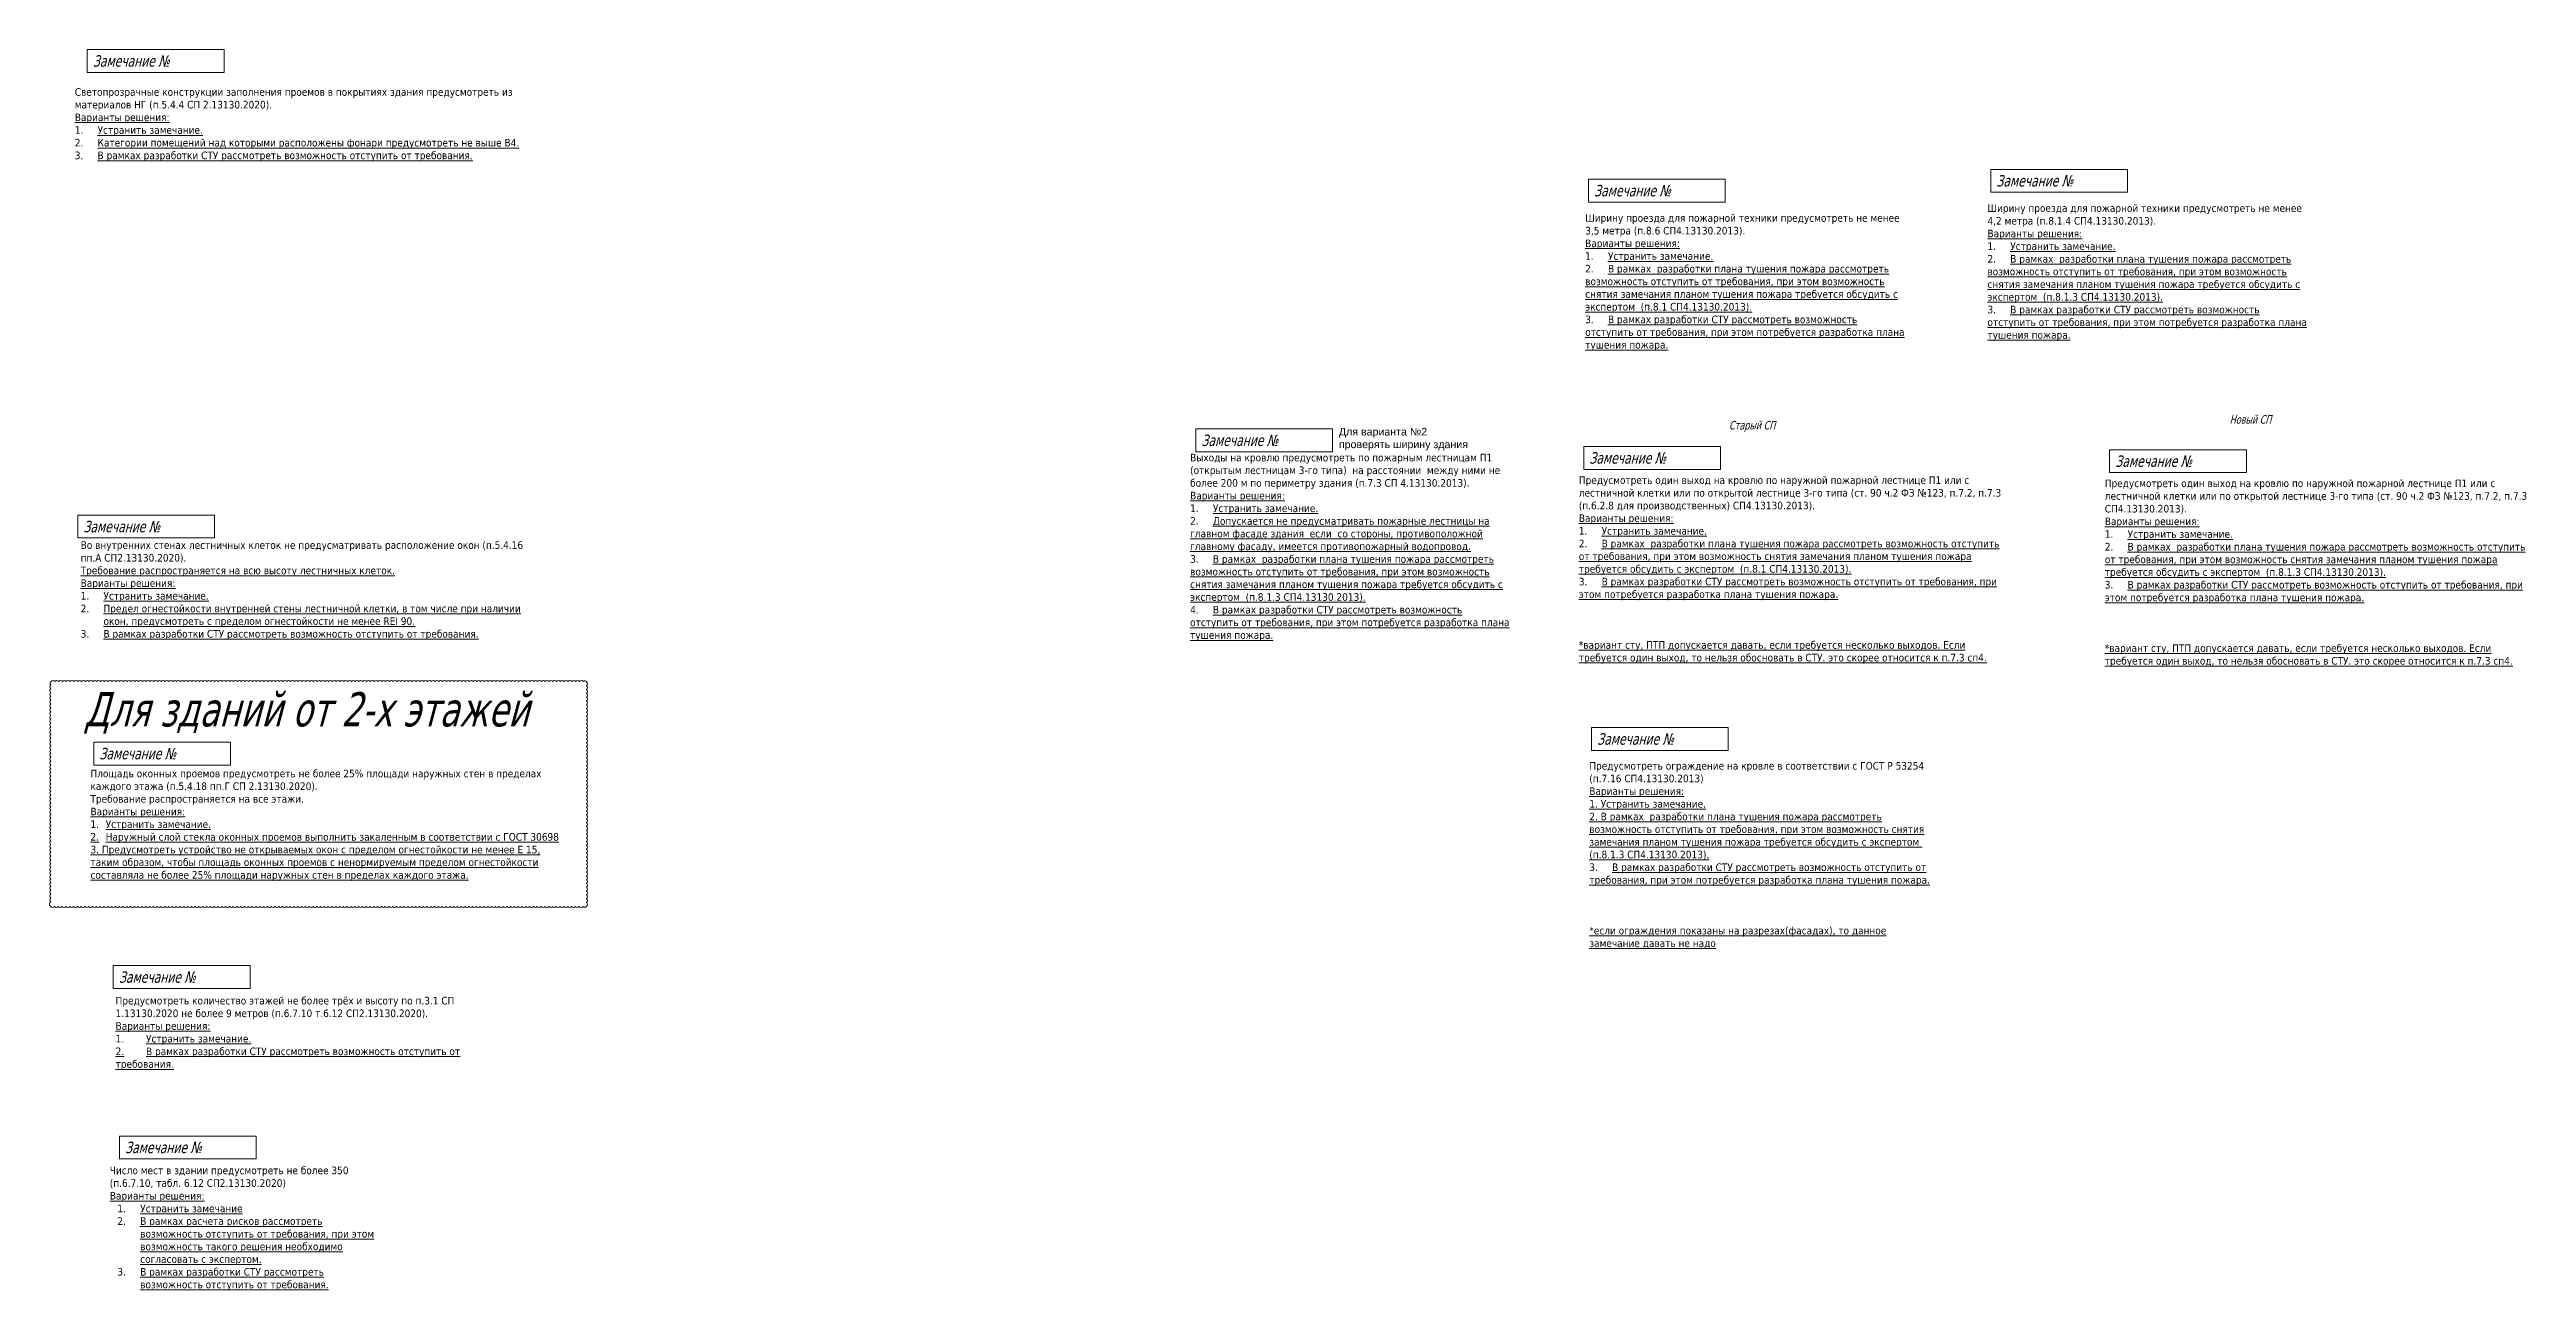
# Model space of a CAD drawing. Header units: millimetres. Extents: x -204396 to 1997851, y -2958255 to 237418.
# Drawn here: x 244867 to 440371, y -553841 to -455930 of the extents above; entities that cross this region are included whole.
import ezdxf

# ---------------------------------------------------------------- set-up
doc = ezdxf.new("R2010")
doc.units = ezdxf.units.MM
doc.layers.add('экспертиза', color=1, linetype='Continuous', lineweight=0)
doc.layers.add('экспертиза ДУ', color=1, linetype='Continuous', lineweight=0)
doc.styles.get("Standard").update_dxf_attribs({"font": 'arial.ttf'})
doc.styles.add('ЭКСПЕРТИЗА', font='tahoma.ttf')

msp = doc.modelspace()

# ---------------------------------------------------------------- texts
at = {"layer": 'экспертиза', "lineweight": 0, "style": 'ЭКСПЕРТИЗА', "oblique": 14.99998, "width": 0.8}
for p in [(248290, -457280), (366780, -467512), (398533, -466735), (335789, -487210), (366407, -488604), (407922, -488855), (367023, -510779), (250830, -543008)]:
    msp.add_text('Замечание №', height=900, dxfattribs=at).set_placement(p)
at = {"layer": 'экспертиза', "color": 2, "lineweight": 0, "style": 'ЭКСПЕРТИЗА', "oblique": 14.99998, "width": 0.8}
for s, p in [('Новый СП', (416948, -485451)), ('Старый СП', (377428, -485908))]:
    msp.add_text(s, height=675, dxfattribs=at).set_placement(p)
at = {"layer": 'экспертиза', "color": 4, "ltscale": 100, "style": 'ЭКСПЕРТИЗА', "oblique": 14.99998, "width": 0.8}
msp.add_text('Замечание №', height=900, dxfattribs=at).set_placement((247541, -494020))
at = {"layer": 'экспертиза', "color": 4, "lineweight": 0, "ltscale": 100, "transparency": 33554687, "style": 'ЭКСПЕРТИЗА', "oblique": 14.99998, "width": 0.8}
msp.add_text('Замечание №', height=900, dxfattribs=at).set_placement((248804, -511932))
at = {"layer": 'экспертиза', "color": 4, "lineweight": 0, "ltscale": 100, "style": 'ЭКСПЕРТИЗА', "oblique": 14.99998, "width": 0.8}
msp.add_text('Замечание №', height=900, dxfattribs=at).set_placement((250349, -529564))
at = {"layer": 'экспертиза', "lineweight": 0, "ltscale": 100, "char_height": 600, "attachment_point": 1, "style": 'ЭКСПЕРТИЗА'}
for s, insert, width in [('Светопрозрачные конструкции заполнения проемов в покрытиях здания предусмотреть из материалов НГ (п.5.4.4 СП 2.13130.2020).\\P{\\L\\C6;Варианты решения:\\P\\pi-1800,l1800,t1800;\\l1.^I\\LУстранить замечание.\\P\\l2.^I\\LКатегории помещений над которыми расположены фонари предусмотреть не выше В4.\\P\\l3.^I\\LВ рамках разработки СТУ рассмотреть возможность отступить от требования.}', (246858, -458978), 36597.53), ('Ширину проезда для пожарной техники предусмотреть не менее 3,5 метра (п.8.6 СП4.13130.2013).\\P{\\L\\C6;Варианты решения:\\P\\pt1800;\\l1.^I\\LУстранить замечание.\\P\\l2.^I\\LВ рамках  разработки плана тушения пожара рассмотреть возможность отступить от требования, при этом возможность снятия замечания планом тушения пожара требуется обсудить с экспертом  (п.8.1 СП4.13130.2013).\\P\\l3.^I\\LВ рамках разработки СТУ рассмотреть возможность отступить от требования, при этом потребуется разработка плана тушения пожара.}', (366074, -468920), 25338.67), ('Ширину проезда для пожарной техники предусмотреть не менее 4,2 метра (п.8.1.4 СП4.13130.2013).\\P{\\L\\C6;Варианты решения:\\P\\pt1800;\\l1.^I\\LУстранить замечание.\\P\\l2.^I\\LВ рамках  разработки плана тушения пожара рассмотреть возможность отступить от требования, при этом возможность снятия замечания планом тушения пожара требуется обсудить с экспертом  (п.8.1.3 СП4.13130.2013).\\P\\l3.^I\\LВ рамках разработки СТУ рассмотреть возможность отступить от требования, при этом потребуется разработка плана тушения пожара.}', (397826, -468143), 25338.67), ('Выходы на кровлю предусмотреть по пожарным лестницам {\\C2;П1 \\C1;(открытым лестницам 3-го типа)\\C2; } на расстоянии  между ними не более 200 м по периметру здания (п.7.3 СП 4.13130.2013).{\\H0.91667x;\\C0;\\P\\pt1200;\\H1.0909x;\\L\\C6;Варианты решения:\\P\\pt1800;\\l1.^I\\LУстранить замечание. \\P\\l\\C2;2.^I\\LДопускается не предусматривать пожарные лестницы на главном фасаде здания  если  со стороны, противоположной главному фасаду, имеется противопожарный\\~водопровод.\\P\\l\\C6;3.^I\\LВ рамках  разработки плана тушения пожара рассмотреть возможность отступить от требования, при этом возможность снятия замечания планом тушения пожара требуется обсудить с экспертом  (п.8.1.3 СП4.13130.2013).\\P\\l4.^I\\LВ рамках разработки СТУ рассмотреть возможность отступить от требования, при этом потребуется разработка плана тушения пожара.}', (334893, -487824), 25338.67)]:
    msp.add_mtext(s, dxfattribs=dict(at, insert=insert, width=width))
at = {"layer": 'экспертиза', "color": 2, "insert": (346637, -485781), "char_height": 600, "attachment_point": 1}
msp.add_mtext_dynamic_manual_height_columns('\\pt18000;Для варианта №2 проверять ширину здания', width=10274.35, gutter_width=12.5, heights=[0], dxfattribs=at)
at = {"layer": 'экспертиза', "color": 3, "lineweight": 0, "ltscale": 100, "char_height": 600, "width": 33739.3, "attachment_point": 1, "style": 'ЭКСПЕРТИЗА'}
for s, insert in [('{\\C256;Предусмотреть один выход на кровлю по наружной пожарной лестнице П1 или с лестничной клетки или по открытой лестнице 3-го типа (ст. 90 ч.2 ФЗ №123, п.7.2, п.7.3 \\C2;(п.6.2.8 для производственных)\\C256; СП4.13130.2013).\\P\\L\\C6;Варианты решения:\\P\\pt1800;\\l1.^I\\LУстранить замечание.\\P\\l2.^I\\LВ рамках  разработки плана тушения пожара рассмотреть возможность отступить от требования, при этом возможность снятия замечания планом тушения пожара требуется обсудить с экспертом  (п.8.1 СП4.13130.2013).\\P\\l3.^I\\LВ рамках разработки СТУ рассмотреть возможность отступить от требования, при этом потребуется разработка плана тушения пожара.\\C2;\\P\\ptz;\\P\\P\\P*вариант сту, ПТП допускается давать, если требуется несколько выходов. Если требуется один выход, то нельзя обосновать в СТУ. это скорее относится к п.7.3 сп4.}', (365573, -489606)), ('{\\C256;Предусмотреть один выход на кровлю по наружной пожарной лестнице П1 или с лестничной клетки или по открытой лестнице 3-го типа (ст. 90 ч.2 ФЗ №123, п.7.2, п.7.3  СП4.13130.2013).\\P\\L\\C6;Варианты решения:\\P\\pt1800;\\l1.^I\\LУстранить замечание.\\P\\l2.^I\\LВ рамках  разработки плана тушения пожара рассмотреть возможность отступить от требования, при этом возможность снятия замечания планом тушения пожара требуется обсудить с экспертом  (п.8.1.3 СП4.13130.2013).\\P\\l3.^I\\LВ рамках разработки СТУ рассмотреть возможность отступить от требования, при этом потребуется разработка плана тушения пожара.\\C2;\\P\\ptz;\\P\\P\\P*вариант сту, ПТП допускается давать, если требуется несколько выходов. Если требуется один выход, то нельзя обосновать в СТУ. это скорее относится к п.7.3 сп4.}', (407088, -489856))]:
    msp.add_mtext(s, dxfattribs=dict(at, insert=insert))
at = {"layer": 'экспертиза', "color": 4, "lineweight": 0, "ltscale": 100, "char_height": 600, "attachment_point": 1, "style": 'ЭКСПЕРТИЗА'}
for s, insert, width in [('Во внутренних стенах лестничных клеток не предусматривать расположение окон (п.5.4.16 пп.А СП2.13130.2020).{\\L\\PТребование распространяется на всю высоту лестничных клеток.}\\P{\\L\\C6;Варианты решения:\\P\\pi-1800,l1800,t1800;\\l1.^I\\LУстранить замечание.\\P\\l2.^I\\LПредел огнестойкости внутренней стены лестничной клетки, в том числе при наличии окон, предусмотреть с пределом огнестойкости не менее REI 90.\\P\\l3.^I\\LВ рамках разработки СТУ рассмотреть возможность отступить от требования. }', (247322, -494729), 36597.53), ('\\pt1200;Площадь оконных проемов предусмотреть не более 25% площади наружных стен в пределах каждого этажа (п.5.4.18 пп.Г СП 2.13130.2020).\\PТребование распространяется на все этажи.\\P{\\L\\C6;Варианты решения:\\P\\l1.^I\\LУстранить замечание.\\P2.^IНаружный слой стекла оконных проемов выполнить закаленным в соответствии с ГОСТ 30698\\P3. Предусмотреть устройство не открываемых окон с пределом огнестойкости не менее E 15, таким образом, чтобы площадь оконных проемов с ненормируемым пределом огнестойкости составляла не более 25% площади наружных стен в пределах каждого этажа.}', (248097, -512751), 36490.69), ('Предусмотреть количество этажей не более трёх{\\C2; и высоту по п.3.1 СП 1.13130.2020 не более 9 метров} (п.6.7.10 т.6.12 СП2.13130.2020).{\\A1;\\L\\C6;\\PВарианты решения:\\P\\l1.^I\\LУстранить замечание.\\P2.^IВ рамках разработки СТУ рассмотреть возможность отступить от требования.}', (250082, -530674), 28805.84)]:
    msp.add_mtext(s, dxfattribs=dict(at, insert=insert, width=width))
at = {"layer": 'экспертиза', "lineweight": 0, "transparency": 33554687, "char_height": 600, "attachment_point": 1, "style": 'ЭКСПЕРТИЗА'}
for s, insert, width in [('Предусмотреть ограждение на кровле в соответствии с ГОСТ Р 53254 (п.7.16 СП4.13130.2013)\\P{\\L\\C6;Варианты решения: \\P1. Устранить замечание.\\P2. В рамках  разработки плана тушения пожара рассмотреть возможность отступить от требования, при этом возможность снятия замечания планом тушения пожара требуется обсудить с экспертом  (п.8.1.3 СП4.13130.2013).\\P\\pt1800;\\l3.^I\\LВ рамках разработки СТУ рассмотреть возможность отступить от требования, при этом потребуется разработка плана тушения пожара.\\P\\ptz;\\P\\P\\P\\C2;*если ограждения показаны на разрезах(фасадах), то данное замечание давать не надо}', (366401, -512144), 27214.38), ('Число мест в здании предусмотреть не более 350 (п.6.7.10, табл. 6.12 СП2.13130.2020)\\P{\\A1;\\L\\C6;Варианты решения:\\P\\pi-1800,l2400,t2400;\\l1.^I\\LУстранить замечание\\P\\A0;\\l2.^I\\LВ рамках расчета рисков рассмотреть возможность отступить от требования, при этом возможность такого решения необходимо согласовать с экспертом.\\H0.91667x;\\l\\C0;\\P\\H1.09091x;\\C6;3.^I\\LВ рамках разработки СТУ рассмотреть возможность отступить от требования. }', (249621, -544068), 21746.1)]:
    msp.add_mtext(s, dxfattribs=dict(at, insert=insert, width=width))
at = {"layer": 'экспертиза ДУ', "lineweight": 0, "style": 'ЭКСПЕРТИЗА', "oblique": 14.99998, "width": 0.8}
msp.add_text('Для зданий от 2-х этажей', height=2700, dxfattribs=at).set_placement((247599, -509332))

# ---------------------------------------------------------------- linework, layer by layer
at = {"layer": 'экспертиза', "lineweight": 0}
for points in [[(247840, -455930), (258640, -455930), (258640, -457730), (247840, -457730), (247840, -455930)], [(366330, -466162), (377130, -466162), (377130, -467962), (366330, -467962), (366330, -466162)], [(398083, -465385), (408883, -465385), (408883, -467185), (398083, -467185), (398083, -465385)], [(335339, -485860), (346139, -485860), (346139, -487660), (335339, -487660), (335339, -485860)], [(365957, -487254), (376757, -487254), (376757, -489054), (365957, -489054), (365957, -487254)], [(407472, -487505), (418272, -487505), (418272, -489305), (407472, -489305), (407472, -487505)], [(366573, -509429), (377373, -509429), (377373, -511229), (366573, -511229), (366573, -509429)]]:
    msp.add_lwpolyline(points, dxfattribs=at)
at = {"layer": 'экспертиза', "color": 4}
msp.add_lwpolyline([(247091, -492670), (257891, -492670), (257891, -494470), (247091, -494470), (247091, -492670)], dxfattribs=at)
at = {"layer": 'экспертиза'}
msp.add_lwpolyline([(244963, -523536, 0.5205671), (245263, -523536, 0.5205671), (245563, -523536, 0.5205671), (245863, -523536, 0.5205671), (246163, -523536, 0.5205671), (246463, -523536, 0.5205671), (246763, -523536, 0.5205671), (247063, -523536, 0.5205671), (247363, -523536, 0.5205671), (247663, -523536, 0.5205671), (247963, -523536, 0.5205671), (248263, -523536, 0.5205671), (248563, -523536, 0.5205671), (248863, -523536, 0.5205671), (249163, -523536, 0.5205671), (249463, -523536, 0.5205671), (249763, -523536, 0.5205671), (250063, -523536, 0.5205671), (250363, -523536, 0.5205671), (250663, -523536, 0.5205671), (250963, -523536, 0.5205671), (251263, -523536, 0.5205671), (251563, -523536, 0.5205671), (251863, -523536, 0.5205671), (252163, -523536, 0.5205671), (252463, -523536, 0.5205671), (252763, -523536, 0.5205671), (253063, -523536, 0.5205671), (253363, -523536, 0.5205671), (253663, -523536, 0.5205671), (253963, -523536, 0.5205671), (254263, -523536, 0.5205671), (254563, -523536, 0.5205671), (254863, -523536, 0.5205671), (255163, -523536, 0.5205671), (255463, -523536, 0.5205671), (255763, -523536, 0.5205671), (256063, -523536, 0.5205671), (256363, -523536, 0.5205671), (256663, -523536, 0.5205671), (256963, -523536, 0.5205671), (257263, -523536, 0.5205671), (257563, -523536, 0.5205671), (257863, -523536, 0.5205671), (258163, -523536, 0.5205671), (258463, -523536, 0.5205671), (258763, -523536, 0.5205671), (259063, -523536, 0.5205671), (259363, -523536, 0.5205671), (259663, -523536, 0.5205671), (259963, -523536, 0.5205671), (260263, -523536, 0.5205671), (260563, -523536, 0.5205671), (260863, -523536, 0.5205671), (261163, -523536, 0.5205671), (261463, -523536, 0.5205671), (261763, -523536, 0.5205671), (262063, -523536, 0.5205671), (262363, -523536, 0.5205671), (262663, -523536, 0.5205671), (262963, -523536, 0.5205671), (263263, -523536, 0.5205671), (263563, -523536, 0.5205671), (263863, -523536, 0.5205671), (264163, -523536, 0.5205671), (264463, -523536, 0.5205671), (264763, -523536, 0.5205671), (265063, -523536, 0.5205671), (265363, -523536, 0.5205671), (265663, -523536, 0.5205671), (265963, -523536, 0.5205671), (266263, -523536, 0.5205671), (266563, -523536, 0.5205671), (266863, -523536, 0.5205671), (267163, -523536, 0.5205671), (267463, -523536, 0.5205671), (267763, -523536, 0.5205671), (268063, -523536, 0.5205671), (268363, -523536, 0.5205671), (268663, -523536, 0.5205671), (268963, -523536, 0.5205671), (269263, -523536, 0.5205671), (269563, -523536, 0.5205671), (269863, -523536, 0.5205671), (270163, -523536, 0.5205671), (270463, -523536, 0.5205671), (270763, -523536, 0.5205671), (271063, -523536, 0.5205671), (271363, -523536, 0.5205671), (271663, -523536, 0.5205671), (271963, -523536, 0.5205671), (272263, -523536, 0.5205671), (272563, -523536, 0.5205671), (272863, -523536, 0.5205671), (273163, -523536, 0.5205671), (273463, -523536, 0.5205671), (273763, -523536, 0.5205671), (274063, -523536, 0.5205671), (274363, -523536, 0.5205671), (274663, -523536, 0.5205671), (274963, -523536, 0.5205671), (275263, -523536, 0.5205671), (275563, -523536, 0.5205671), (275863, -523536, 0.5205671), (276163, -523536, 0.5205671), (276463, -523536, 0.5205671), (276763, -523536, 0.5205671), (277063, -523536, 0.5205671), (277363, -523536, 0.5205671), (277663, -523536, 0.5205671), (277963, -523536, 0.5205671), (278263, -523536, 0.5205671), (278563, -523536, 0.5205671), (278863, -523536, 0.5205671), (279163, -523536, 0.5205671), (279463, -523536, 0.5205671), (279763, -523536, 0.5205671), (280063, -523536, 0.5205671), (280363, -523536, 0.5205671), (280663, -523536, 0.5205671), (280963, -523536, 0.5205671), (281263, -523536, 0.5205671), (281563, -523536, 0.5205671), (281863, -523536, 0.5205671), (282163, -523536, 0.5205671), (282463, -523536, 0.5205671), (282763, -523536, 0.5205671), (283063, -523536, 0.5205671), (283363, -523536, 0.5205671), (283663, -523536, 0.5205671), (283963, -523536, 0.5205671), (284263, -523536, 0.5205671), (284563, -523536, 0.5205671), (284863, -523536, 0.5205671), (285163, -523536, 0.5205671), (285463, -523536, 0.5205671), (285763, -523536, 0.5205671), (286063, -523536, 0.5205671), (286363, -523536, 0.5205671), (286663, -523536, 0.5205671), (286963, -523536, 0.5205671), (287256, -523529, 0.5205671), (287256, -523229, 0.5205671), (287256, -522929, 0.5205671), (287256, -522629, 0.5205671), (287256, -522329, 0.5205671), (287256, -522029, 0.5205671), (287256, -521729, 0.5205671), (287256, -521429, 0.5205671), (287256, -521129, 0.5205671), (287256, -520829, 0.5205671), (287256, -520529, 0.5205671), (287256, -520229, 0.5205671), (287256, -519929, 0.5205671), (287256, -519629, 0.5205671), (287256, -519329, 0.5205671), (287256, -519029, 0.5205671), (287256, -518729, 0.5205671), (287256, -518429, 0.5205671), (287256, -518129, 0.5205671), (287256, -517829, 0.5205671), (287256, -517529, 0.5205671), (287256, -517229, 0.5205671), (287256, -516929, 0.5205671), (287256, -516629, 0.5205671), (287256, -516329, 0.5205671), (287256, -516029, 0.5205671), (287256, -515729, 0.5205671), (287256, -515429, 0.5205671), (287256, -515129, 0.5205671), (287256, -514829, 0.5205671), (287256, -514529, 0.5205671), (287256, -514229, 0.5205671), (287256, -513929, 0.5205671), (287256, -513629, 0.5205671), (287256, -513329, 0.5205671), (287256, -513029, 0.5205671), (287256, -512729, 0.5205671), (287256, -512429, 0.5205671), (287256, -512129, 0.5205671), (287256, -511829, 0.5205671), (287256, -511529, 0.5205671), (287256, -511229, 0.5205671), (287256, -510929, 0.5205671), (287256, -510629, 0.5205671), (287256, -510329, 0.5205671), (287256, -510029, 0.5205671), (287256, -509729, 0.5205671), (287256, -509429, 0.5205671), (287256, -509129, 0.5205671), (287256, -508829, 0.5205671), (287256, -508529, 0.5205671), (287256, -508229, 0.5205671), (287256, -507929, 0.5205671), (287256, -507629, 0.5205671), (287256, -507329, 0.5205671), (287256, -507029, 0.5205671), (287256, -506729, 0.5205671), (287256, -506429, 0.5205671), (287256, -506129, 0.5205671), (287256, -505829, 0.5205671), (286992, -505794, 0.5205671), (286692, -505794, 0.5205671), (286392, -505794, 0.5205671), (286092, -505794, 0.5205671), (285792, -505794, 0.5205671), (285492, -505794, 0.5205671), (285192, -505794, 0.5205671), (284892, -505794, 0.5205671), (284592, -505794, 0.5205671), (284292, -505794, 0.5205671), (283992, -505794, 0.5205671), (283692, -505794, 0.5205671), (283392, -505794, 0.5205671), (283092, -505794, 0.5205671), (282792, -505794, 0.5205671), (282492, -505794, 0.5205671), (282192, -505794, 0.5205671), (281892, -505794, 0.5205671), (281592, -505794, 0.5205671), (281292, -505794, 0.5205671), (280992, -505794, 0.5205671), (280692, -505794, 0.5205671), (280392, -505794, 0.5205671), (280092, -505794, 0.5205671), (279792, -505794, 0.5205671), (279492, -505794, 0.5205671), (279192, -505794, 0.5205671), (278892, -505794, 0.5205671), (278592, -505794, 0.5205671), (278292, -505794, 0.5205671), (277992, -505794, 0.5205671), (277692, -505794, 0.5205671), (277392, -505794, 0.5205671), (277092, -505794, 0.5205671), (276792, -505794, 0.5205671), (276492, -505794, 0.5205671), (276192, -505794, 0.5205671), (275892, -505794, 0.5205671), (275592, -505794, 0.5205671), (275292, -505794, 0.5205671), (274992, -505794, 0.5205671), (274692, -505794, 0.5205671), (274392, -505794, 0.5205671), (274092, -505794, 0.5205671), (273792, -505794, 0.5205671), (273492, -505794, 0.5205671), (273192, -505794, 0.5205671), (272892, -505794, 0.5205671), (272592, -505794, 0.5205671), (272292, -505794, 0.5205671), (271992, -505794, 0.5205671), (271692, -505794, 0.5205671), (271392, -505794, 0.5205671), (271092, -505794, 0.5205671), (270792, -505794, 0.5205671), (270492, -505794, 0.5205671), (270192, -505794, 0.5205671), (269892, -505794, 0.5205671), (269592, -505794, 0.5205671), (269292, -505794, 0.5205671), (268992, -505794, 0.5205671), (268692, -505794, 0.5205671), (268392, -505794, 0.5205671), (268092, -505794, 0.5205671), (267792, -505794, 0.5205671), (267492, -505794, 0.5205671), (267192, -505794, 0.5205671), (266892, -505794, 0.5205671), (266592, -505794, 0.5205671), (266292, -505794, 0.5205671), (265992, -505794, 0.5205671), (265692, -505794, 0.5205671), (265392, -505794, 0.5205671), (265092, -505794, 0.5205671), (264792, -505794, 0.5205671), (264492, -505794, 0.5205671), (264192, -505794, 0.5205671), (263892, -505794, 0.5205671), (263592, -505794, 0.5205671), (263292, -505794, 0.5205671), (262992, -505794, 0.5205671), (262692, -505794, 0.5205671), (262392, -505794, 0.5205671), (262092, -505794, 0.5205671), (261792, -505794, 0.5205671), (261492, -505794, 0.5205671), (261192, -505794, 0.5205671), (260892, -505794, 0.5205671), (260592, -505794, 0.5205671), (260292, -505794, 0.5205671), (259992, -505794, 0.5205671), (259692, -505794, 0.5205671), (259392, -505794, 0.5205671), (259092, -505794, 0.5205671), (258792, -505794, 0.5205671), (258492, -505794, 0.5205671), (258192, -505794, 0.5205671), (257892, -505794, 0.5205671), (257592, -505794, 0.5205671), (257292, -505794, 0.5205671), (256992, -505794, 0.5205671), (256692, -505794, 0.5205671), (256392, -505794, 0.5205671), (256092, -505794, 0.5205671), (255792, -505794, 0.5205671), (255492, -505794, 0.5205671), (255192, -505794, 0.5205671), (254892, -505794, 0.5205671), (254592, -505794, 0.5205671), (254292, -505794, 0.5205671), (253992, -505794, 0.5205671), (253692, -505794, 0.5205671), (253392, -505794, 0.5205671), (253092, -505794, 0.5205671), (252792, -505794, 0.5205671), (252492, -505794, 0.5205671), (252192, -505794, 0.5205671), (251892, -505794, 0.5205671), (251592, -505794, 0.5205671), (251292, -505794, 0.5205671), (250992, -505794, 0.5205671), (250692, -505794, 0.5205671), (250392, -505794, 0.5205671), (250092, -505794, 0.5205671), (249792, -505794, 0.5205671), (249492, -505794, 0.5205671), (249192, -505794, 0.5205671), (248892, -505794, 0.5205671), (248592, -505794, 0.5205671), (248292, -505794, 0.5205671), (247992, -505794, 0.5205671), (247692, -505794, 0.5205671), (247392, -505794, 0.5205671), (247092, -505794, 0.5205671), (246792, -505794, 0.5205671), (246492, -505794, 0.5205671), (246192, -505794, 0.5205671), (245892, -505794, 0.5205671), (245592, -505794, 0.5205671), (245292, -505794, 0.5205671), (244992, -505794, 0.5205671), (244963, -506065, 0.5205671), (244963, -506365, 0.5205671), (244963, -506665, 0.5205671), (244963, -506965, 0.5205671), (244963, -507265, 0.5205671), (244963, -507565, 0.5205671), (244963, -507865, 0.5205671), (244963, -508165, 0.5205671), (244963, -508465, 0.5205671), (244963, -508765, 0.5205671), (244963, -509065, 0.5205671), (244963, -509365, 0.5205671), (244963, -509665, 0.5205671), (244963, -509965, 0.5205671), (244963, -510265, 0.5205671), (244963, -510565, 0.5205671), (244963, -510865, 0.5205671), (244963, -511165, 0.5205671), (244963, -511465, 0.5205671), (244963, -511765, 0.5205671), (244963, -512065, 0.5205671), (244963, -512365, 0.5205671), (244963, -512665, 0.5205671), (244963, -512965, 0.5205671), (244963, -513265, 0.5205671), (244963, -513565, 0.5205671), (244963, -513865, 0.5205671), (244963, -514165, 0.5205671), (244963, -514465, 0.5205671), (244963, -514765, 0.5205671), (244963, -515065, 0.5205671), (244963, -515365, 0.5205671), (244963, -515665, 0.5205671), (244963, -515965, 0.5205671), (244963, -516265, 0.5205671), (244963, -516565, 0.5205671), (244963, -516865, 0.5205671), (244963, -517165, 0.5205671), (244963, -517465, 0.5205671), (244963, -517765, 0.5205671), (244963, -518065, 0.5205671), (244963, -518365, 0.5205671), (244963, -518665, 0.5205671), (244963, -518965, 0.5205671), (244963, -519265, 0.5205671), (244963, -519565, 0.5205671), (244963, -519865, 0.5205671), (244963, -520165, 0.5205671), (244963, -520465, 0.5205671), (244963, -520765, 0.5205671), (244963, -521065, 0.5205671), (244963, -521365, 0.5205671), (244963, -521665, 0.5205671), (244963, -521965, 0.5205671), (244963, -522265, 0.5205671), (244963, -522565, 0.5205671), (244963, -522865, 0.5205671), (244963, -523165, 0.5205671)], format="xyb", close=True, dxfattribs=at)
at = {"layer": 'экспертиза', "color": 4, "lineweight": 0, "transparency": 33554687}
msp.add_lwpolyline([(248354, -510582), (259154, -510582), (259154, -512382), (248354, -512382), (248354, -510582)], dxfattribs=at)
at = {"layer": 'экспертиза', "color": 4, "lineweight": 0, "elevation": 0}
msp.add_lwpolyline([(249899, -528214), (260699, -528214), (260699, -530014), (249899, -530014), (249899, -528214)], dxfattribs=at)
at = {"layer": 'экспертиза'}
msp.add_lwpolyline([(250380, -541658), (261180, -541658), (261180, -543458), (250380, -543458), (250380, -541658)], dxfattribs=at)

msp.set_redraw_order([(e.dxf.handle, doc.entitydb.next_handle()) for e in msp.query("TEXT MTEXT ATTDEF DIMENSION ARC_DIMENSION")])  # texts and dimensions are drawn at this point

doc.saveas('drawing.dxf')
